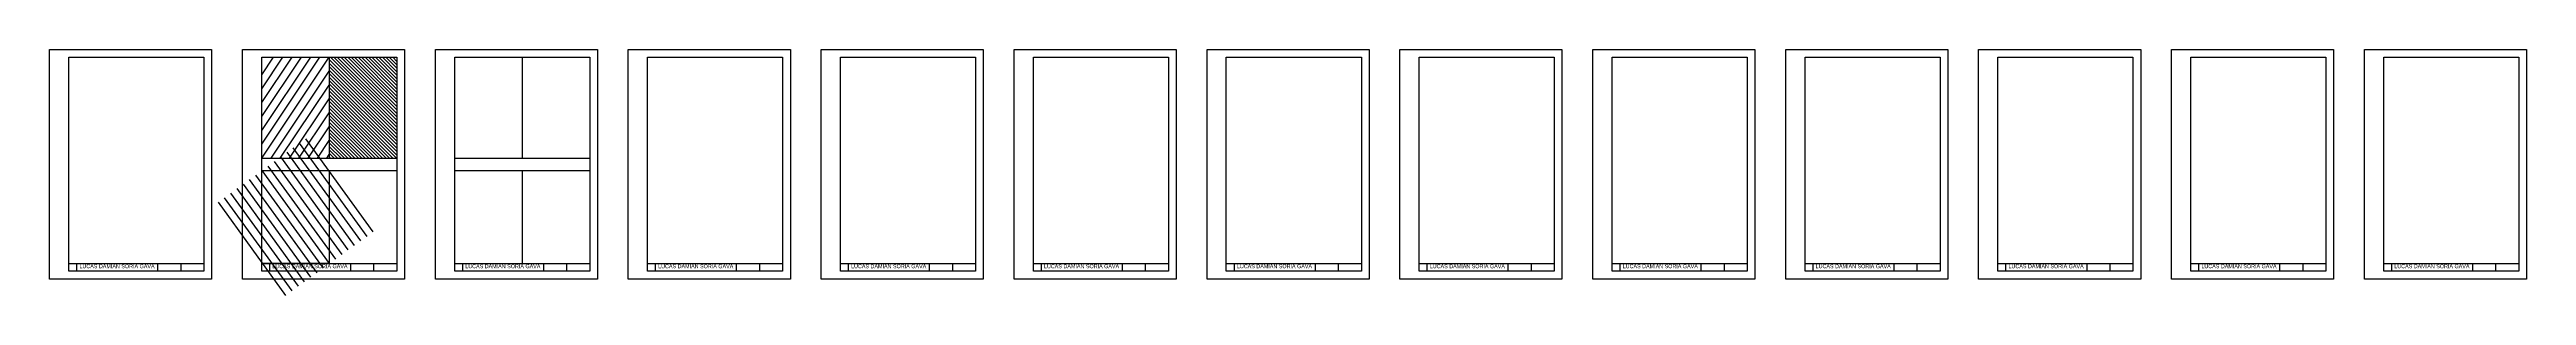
# Model space of a CAD drawing. Header units: millimetres. Extents: x 387 to 3597, y 203 to 521.
import ezdxf

# ---------------------------------------------------------------- set-up
doc = ezdxf.new("R2010")
doc.units = ezdxf.units.MM
doc.layers.add('Capa1', color=7, linetype='Continuous')
doc.styles.get("Standard").update_dxf_attribs({"font": 'arial.ttf'})

msp = doc.modelspace()

# ---------------------------------------------------------------- hatches: boundary and pattern name
h = msp.add_hatch()
h.set_pattern_fill('ANSI31', color=256, angle=90)
h.paths.add_polyline_path([(837, 510.8), (749.5, 510.8), (749.5, 380.3), (837, 380.3)])
h = msp.add_hatch()
h.set_pattern_fill('ANSI31', color=256)
h.paths.add_polyline_path([(674, 233.8), (773.9, 233.8), (773.9, 244.1), (674, 244.1)], flags=9)

# ---------------------------------------------------------------- linework, layer by layer
for p, q in [((662, 380.3), (749.5, 510.8)), ((662, 398.2), (737.4, 510.8)), ((662, 416.2), (725.4, 510.8)), ((662, 434.1), (713.3, 510.8)), ((662, 452.1), (701.3, 510.8)), ((662, 470), (689.3, 510.8)), ((662, 488), (677.2, 510.8)), ((674, 380.3), (749.5, 492.8)), ((674, 380.3), (749.5, 492.8)), ((686, 380.3), (749.5, 474.8)), ((698.1, 380.3), (749.5, 456.9)), ((710.1, 380.3), (749.5, 438.9)), ((722.1, 380.3), (749.5, 421)), ((734.2, 380.3), (749.5, 403)), ((662, 380.3), (837, 380.3)), ((662, 364.3), (837, 364.3)), ((746.2, 380.3), (749.5, 385.1)), ((912, 380.3), (1087, 380.3)), ((912, 364.3), (1087, 364.3)), ((412, 243.8), (587, 243.8)), ((422, 243.8), (422, 233.8)), ((527, 243.8), (527, 233.8)), ((557, 243.8), (557, 233.8)), ((662, 243.8), (837, 243.8)), ((672, 243.8), (672, 233.8)), ((777, 243.8), (777, 233.8)), ((807, 243.8), (807, 233.8)), ((912, 243.8), (1087, 243.8)), ((922, 243.8), (922, 233.8)), ((1027, 243.8), (1027, 233.8)), ((1057, 243.8), (1057, 233.8)), ((1162, 243.8), (1337, 243.8)), ((1172, 243.8), (1172, 233.8)), ((1277, 243.8), (1277, 233.8)), ((1307, 243.8), (1307, 233.8)), ((1412, 243.8), (1587, 243.8)), ((1422, 243.8), (1422, 233.8)), ((1527, 243.8), (1527, 233.8)), ((1557, 243.8), (1557, 233.8)), ((1662, 243.8), (1837, 243.8)), ((1672, 243.8), (1672, 233.8)), ((1777, 243.8), (1777, 233.8)), ((1807, 243.8), (1807, 233.8)), ((1912, 243.8), (2087, 243.8)), ((1922, 243.8), (1922, 233.8)), ((2027, 243.8), (2027, 233.8)), ((2057, 243.8), (2057, 233.8)), ((2162, 243.8), (2337, 243.8)), ((2172, 243.8), (2172, 233.8)), ((2277, 243.8), (2277, 233.8)), ((2307, 243.8), (2307, 233.8)), ((2412, 243.8), (2587, 243.8)), ((2422, 243.8), (2422, 233.8)), ((2527, 243.8), (2527, 233.8)), ((2557, 243.8), (2557, 233.8)), ((2662, 243.8), (2837, 243.8)), ((2672, 243.8), (2672, 233.8)), ((2777, 243.8), (2777, 233.8)), ((2807, 243.8), (2807, 233.8)), ((2912, 243.8), (3087, 243.8)), ((2922, 243.8), (2922, 233.8)), ((3027, 243.8), (3027, 233.8)), ((3057, 243.8), (3057, 233.8)), ((3162, 243.8), (3337, 243.8)), ((3172, 243.8), (3172, 233.8)), ((3277, 243.8), (3277, 233.8)), ((3307, 243.8), (3307, 233.8)), ((3412, 243.8), (3587, 243.8)), ((3422, 243.8), (3422, 233.8)), ((3527, 243.8), (3527, 233.8)), ((3557, 243.8), (3557, 233.8))]:
    msp.add_line(p, q)
for points in [[(387, 520.8), (597, 520.8), (597, 223.8), (387, 223.8)], [(637, 520.8), (847, 520.8), (847, 223.8), (637, 223.8)], [(887, 520.8), (1097, 520.8), (1097, 223.8), (887, 223.8)], [(1137, 520.8), (1347, 520.8), (1347, 223.8), (1137, 223.8)], [(1387, 520.8), (1597, 520.8), (1597, 223.8), (1387, 223.8)], [(1637, 520.8), (1847, 520.8), (1847, 223.8), (1637, 223.8)], [(1887, 520.8), (2097, 520.8), (2097, 223.8), (1887, 223.8)], [(2137, 520.8), (2347, 520.8), (2347, 223.8), (2137, 223.8)], [(2387, 520.8), (2597, 520.8), (2597, 223.8), (2387, 223.8)], [(2637, 520.8), (2847, 520.8), (2847, 223.8), (2637, 223.8)], [(2887, 520.8), (3097, 520.8), (3097, 223.8), (2887, 223.8)], [(3137, 520.8), (3347, 520.8), (3347, 223.8), (3137, 223.8)], [(3387, 520.8), (3597, 520.8), (3597, 223.8), (3387, 223.8)], [(412, 510.8), (587, 510.8), (587, 233.8), (412, 233.8)], [(662, 510.8), (837, 510.8), (837, 233.8), (662, 233.8)], [(912, 510.8), (1087, 510.8), (1087, 233.8), (912, 233.8)], [(1162, 510.8), (1337, 510.8), (1337, 233.8), (1162, 233.8)], [(1412, 510.8), (1587, 510.8), (1587, 233.8), (1412, 233.8)], [(1662, 510.8), (1837, 510.8), (1837, 233.8), (1662, 233.8)], [(1912, 510.8), (2087, 510.8), (2087, 233.8), (1912, 233.8)], [(2162, 510.8), (2337, 510.8), (2337, 233.8), (2162, 233.8)], [(2412, 510.8), (2587, 510.8), (2587, 233.8), (2412, 233.8)], [(2662, 510.8), (2837, 510.8), (2837, 233.8), (2662, 233.8)], [(2912, 510.8), (3087, 510.8), (3087, 233.8), (2912, 233.8)], [(3162, 510.8), (3337, 510.8), (3337, 233.8), (3162, 233.8)], [(3412, 510.8), (3587, 510.8), (3587, 233.8), (3412, 233.8)]]:
    msp.add_lwpolyline(points, close=True)
for points in [[(749.5, 510.8), (749.5, 380.3)], [(999.5, 510.8), (999.5, 380.3)], [(749.5, 364.3), (749.5, 243.8)], [(999.5, 364.3), (999.5, 243.8)]]:
    msp.add_lwpolyline(points)
at = {"layer": 'Capa1'}
for p, q in [((694.3, 387.8), (781.8, 267.3)), ((702.4, 393.6), (789.9, 273.1)), ((710.5, 399.5), (798, 279)), ((718.6, 405.4), (806.1, 284.9)), ((653.9, 358.4), (741.4, 237.9)), ((662, 364.3), (749.5, 243.8)), ((670, 370.1), (757.5, 249.6)), ((678.1, 376), (765.6, 255.5)), ((686.2, 381.9), (773.7, 261.4)), ((605.3, 323.1), (692.8, 202.6)), ((613.4, 329), (700.9, 208.5)), ((621.5, 334.9), (709, 214.4)), ((629.6, 340.8), (717.1, 220.3)), ((637.7, 346.6), (725.2, 226.1)), ((645.8, 352.5), (733.3, 232))]:
    msp.add_line(p, q, dxfattribs=at)
msp.add_lwpolyline([(662, 364.3), (749.5, 364.3), (749.5, 243.8), (662, 243.8)], close=True, dxfattribs=at)

# ---------------------------------------------------------------- texts
at = {"char_height": 5, "attachment_point": 1}
for insert in [(425.7, 242.8), (675.7, 242.8), (925.7, 242.8), (1175.7, 242.8), (1425.7, 242.8), (1675.7, 242.8), (1925.7, 242.8), (2175.7, 242.8), (2425.7, 242.8), (2675.7, 242.8), (2925.7, 242.8), (3175.7, 242.8), (3425.7, 242.8)]:
    msp.add_mtext_dynamic_manual_height_columns('LUCAS DAMIÁN SORIA GAVA', width=105, gutter_width=12.5, heights=[0], dxfattribs=dict(at, insert=insert))

doc.saveas('drawing.dxf')
